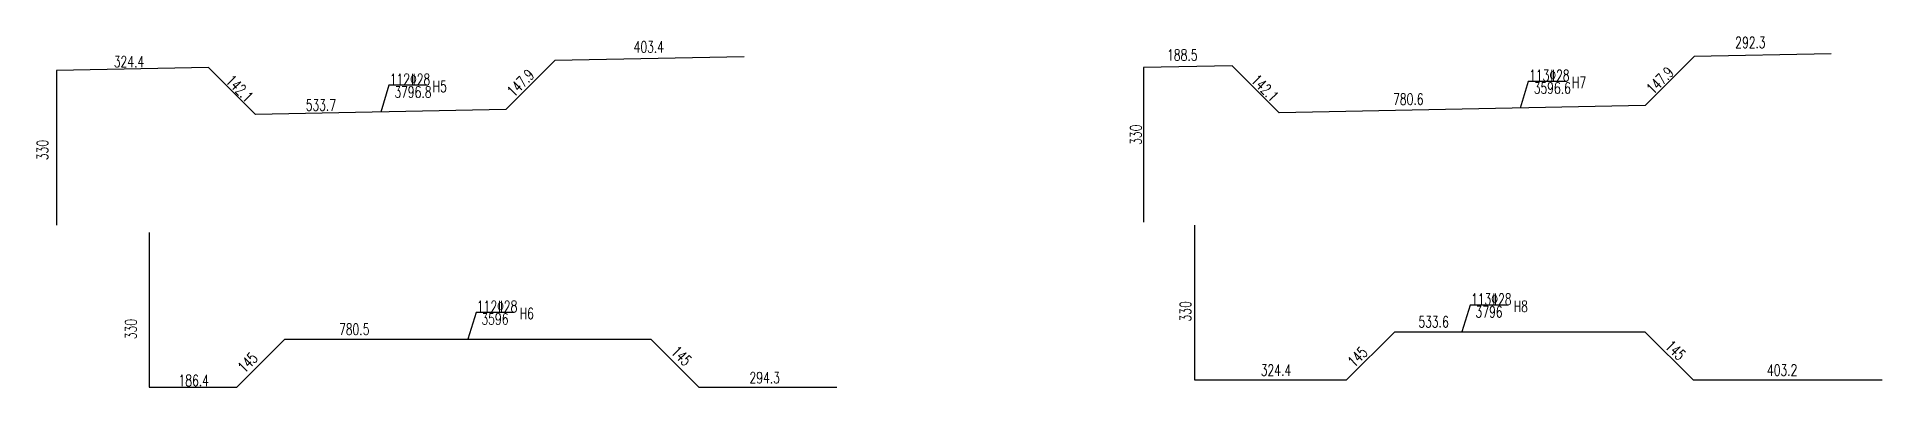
# Model space of a CAD drawing. Header units: millimetres. Extents: x -615 to 27787, y -21564 to 7677.
# Drawn here: x 6263 to 10198, y 4540 to 5287 of the extents above; entities that cross this region are included whole.
import ezdxf

# ---------------------------------------------------------------- set-up
doc = ezdxf.new("R2010")
doc.units = ezdxf.units.MM
doc.header["$LTSCALE"] = 0.25
doc.layers.add('文字', color=7, linetype='Continuous')
doc.layers.add('钢筋', color=1, linetype='Continuous')
doc.styles.get("Standard").update_dxf_attribs({"font": 'simplex1.shx', "width": 0.7, "bigfont": 'hztxt.shx'})

msp = doc.modelspace()

# ---------------------------------------------------------------- texts
at = {"layer": '文字', "width": 0.7}
for s, p in [('403.4', (7535.28, 5253.34)), ('292.3', (9884.44, 5262.76)), ('324.4', (6426.79, 5221.9)), ('188.5', (8672.92, 5236.09)), ('112%%13228', (7015.26, 5184.04)), ('113%%13228', (9444.89, 5192.51)), ('H7', (9536.21, 5177.47)), ('3796.8', (7025.05, 5157.21)), ('H5', (7106.58, 5169)), ('780.6', (9154.88, 5141.89)), ('3596.6', (9454.67, 5165.69)), ('533.7', (6835.95, 5129.34)), ('112%%13228', (7200.98, 4699.73)), ('113%%13228', (9320.96, 4715.01)), ('H8', (9412.28, 4699.98)), ('3596', (7210.76, 4672.91)), ('H6', (7292.3, 4684.69)), ('533.6', (9208.72, 4666.71)), ('3796', (9330.74, 4688.19)), ('780.5', (6907.04, 4650.96)), ('186.4', (6564.8, 4541.71)), ('294.3', (7782.48, 4547.7)), ('324.4', (8872.6, 4563.62)), ('403.2', (9952.1, 4563.62))]:
    msp.add_text(s, height=24, dxfattribs=at).set_placement(p)
for s, rotation, p in [('142.1', 315, (6663.72, 5191.02)), ('147.9', 45, (7279.93, 5157.16)), ('142.1', 315, (8850, 5192)), ('147.9', 45, (9709.55, 5162.47)), ('330', 90, (8618.47, 5056.43)), ('330', 90, (6286.79, 5023.71)), ('330', 90, (6475.35, 4641.77)), ('330', 90, (8724.07, 4679.52)), ('145', 45, (6705.39, 4568.13)), ('145', 315, (7613.55, 4612.87)), ('145', 45, (9072.21, 4580.25)), ('145', 315, (9733.24, 4625))]:
    msp.add_text(s, height=24, rotation=rotation, dxfattribs=at).set_placement(p)

# ---------------------------------------------------------------- linework, layer by layer
for p, q in [((7013.44, 5183.4), (6995.98, 5126.38)), ((7094.63, 5183.4), (7013.44, 5183.4)), ((9443.06, 5191.87), (9425.61, 5134.85)), ((9524.26, 5191.87), (9443.06, 5191.87)), ((7199.15, 4699.09), (7181.7, 4642.07)), ((7280.35, 4699.09), (7199.15, 4699.09)), ((9319.13, 4714.37), (9301.68, 4657.35)), ((9400.33, 4714.37), (9319.13, 4714.37))]:
    msp.add_line(p, q)
at = {"layer": '钢筋'}
for points in [[(7770.66, 5244.39), (7367.37, 5236.32), (7262.76, 5131.71), (6729.21, 5121.04), (6628.7, 5221.55), (6304.34, 5215.06), (6304.34, 4885.06)], [(10089.23, 5250.64), (9797, 5244.8), (9692.39, 5140.19), (8911.9, 5124.58), (8811.4, 5225.08), (8622.9, 5221.31), (8622.9, 4891.31)], [(8731.34, 4884.83), (8731.34, 4554.83), (9055.76, 4554.83), (9158.28, 4657.35), (9691.92, 4657.35), (9794.44, 4554.83), (10197.6, 4554.83)], [(6502.52, 4869.55), (6502.52, 4539.55), (6688.94, 4539.55), (6791.46, 4642.07), (7571.94, 4642.07), (7674.46, 4539.55), (7968.78, 4539.55)]]:
    msp.add_lwpolyline(points, dxfattribs=at)

msp.set_redraw_order([(e.dxf.handle, doc.entitydb.next_handle()) for e in msp.query("TEXT MTEXT ATTDEF DIMENSION ARC_DIMENSION")])  # texts and dimensions are drawn at this point

doc.saveas('drawing.dxf')
